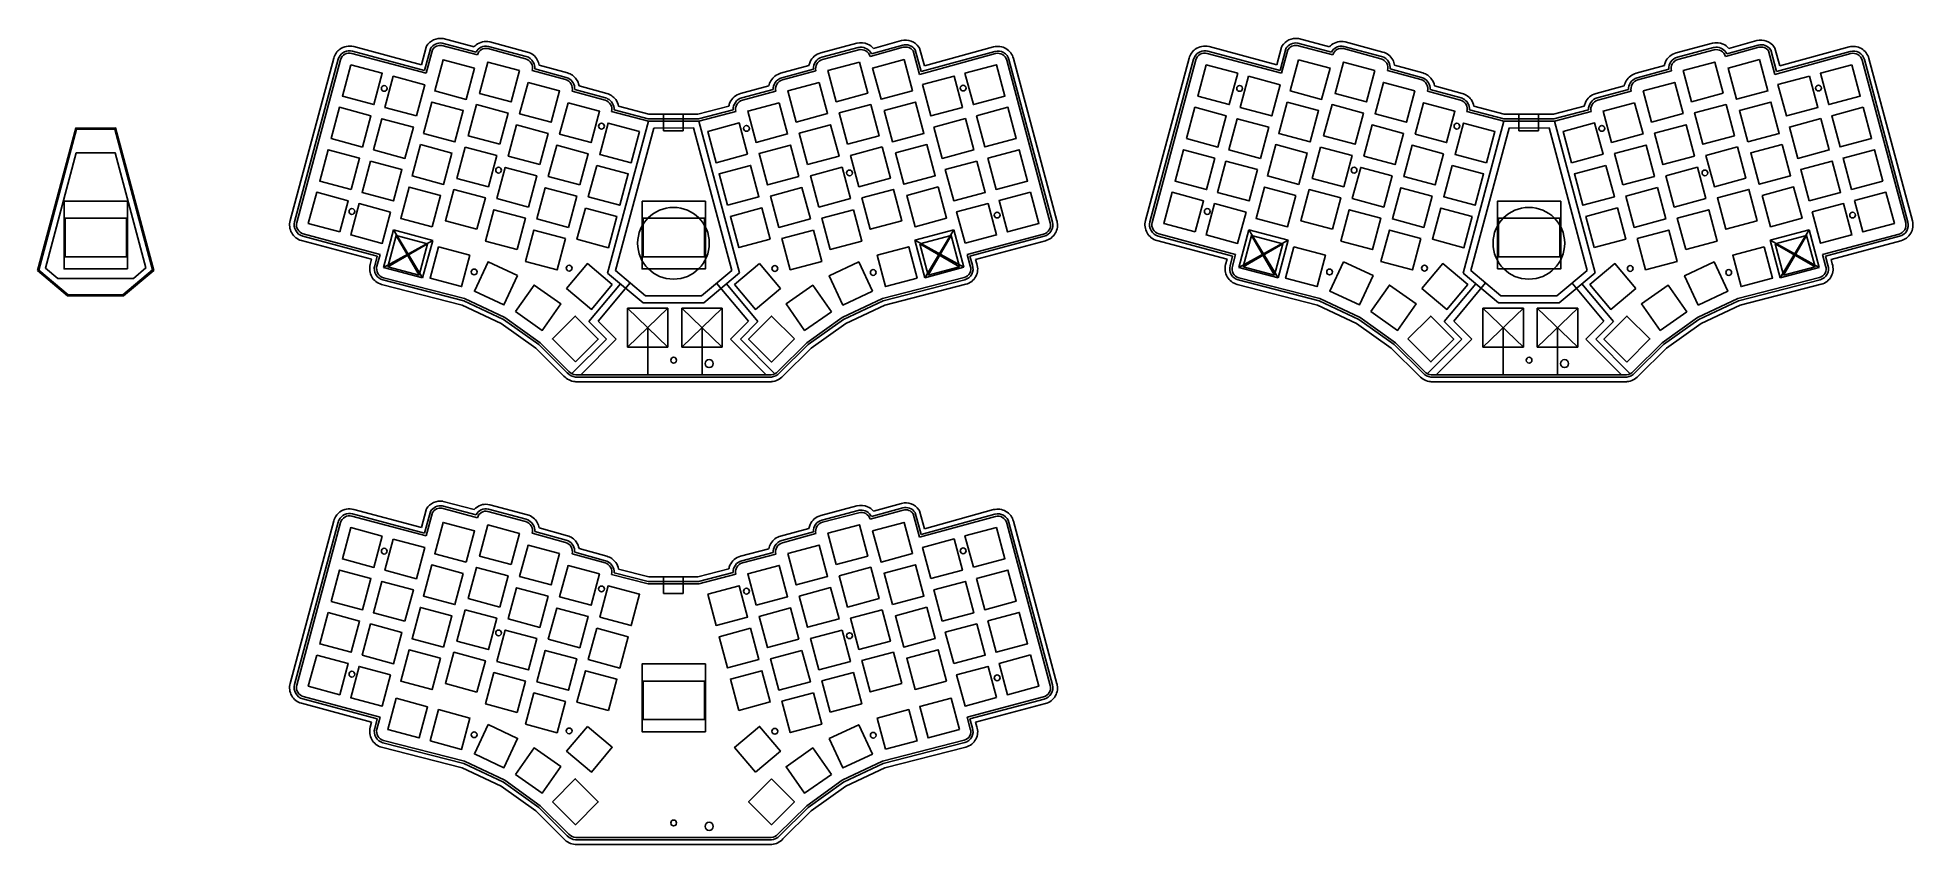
# Model space of a CAD drawing. Header units: millimetres. Extents: x -112 to 699, y -345 to 3.
import ezdxf

# ---------------------------------------------------------------- set-up
doc = ezdxf.new("R2010")
doc.units = ezdxf.units.MM
doc.layers.get('0').update_dxf_attribs({"linetype": 'CONTINUOUS'})

msp = doc.modelspace()

# ---------------------------------------------------------------- linework, layer by layer
for p, q in [((77.72, -3.01), (63.13, 0.87)), ((76.88, -0.72), (63.54, 2.83)), ((99.93, -2.96), (83.64, 1.39)), ((242.49, 0.85), (226.85, -3.3)), ((262.28, 0.04), (248.77, -3.71)), ((261.76, 1.97), (249.62, -1.39)), ((447.72, -3.01), (433.13, 0.87)), ((446.88, -0.72), (433.54, 2.83)), ((469.93, -2.96), (453.64, 1.39)), ((612.49, 0.85), (596.85, -3.3)), ((632.28, 0.04), (618.77, -3.71)), ((631.76, 1.97), (619.62, -1.39)), ((16.2, -5.57), (-2.69, -75.82)), ((18.13, -6.09), (-0.76, -76.34)), ((19.1, -6.35), (0.2, -76.6)), ((56.19, -12.13), (24.03, -3.54)), ((55.48, -10.91), (24.29, -2.58)), ((54.07, -8.46), (24.81, -0.64)), ((56.12, -0.81), (54.07, -8.46)), ((57.98, -1.6), (55.48, -10.91)), ((58.91, -1.99), (56.19, -12.13)), ((78.32, -4.21), (62.93, -0.11)), ((99.15, -5.86), (82.9, -1.51)), ((99.41, -4.89), (83.14, -0.54)), ((243, -1.08), (227.36, -5.23)), ((243.25, -2.05), (227.62, -6.2)), ((262.54, -0.92), (248.16, -4.91)), ((269.53, -12.66), (266.81, -2.52)), ((270.24, -11.43), (267.74, -2.09)), ((269.53, -12.66), (302.38, -3.65)), ((271.65, -8.97), (269.58, -1.24)), ((270.24, -11.43), (302.12, -2.68)), ((271.65, -8.97), (301.6, -0.75)), ((326.11, -76.74), (307.28, -6.52)), ((327.08, -76.49), (308.25, -6.26)), ((329.01, -75.97), (310.18, -5.75)), ((386.2, -5.57), (367.31, -75.82)), ((388.13, -6.09), (369.24, -76.34)), ((389.1, -6.35), (370.2, -76.6)), ((426.19, -12.13), (394.03, -3.54)), ((425.48, -10.91), (394.29, -2.58)), ((424.07, -8.46), (394.81, -0.64)), ((426.12, -0.81), (424.07, -8.46)), ((427.98, -1.6), (425.48, -10.91)), ((428.91, -1.99), (426.19, -12.13)), ((448.32, -4.21), (432.93, -0.11)), ((469.15, -5.86), (452.9, -1.51)), ((469.41, -4.89), (453.14, -0.54)), ((613, -1.08), (597.36, -5.23)), ((613.25, -2.05), (597.62, -6.2)), ((632.54, -0.92), (618.16, -4.91)), ((639.53, -12.66), (636.81, -2.52)), ((640.24, -11.43), (637.74, -2.09)), ((639.53, -12.66), (672.38, -3.65)), ((641.65, -8.97), (639.58, -1.24)), ((640.24, -11.43), (672.12, -2.68)), ((641.65, -8.97), (671.6, -0.75)), ((696.11, -76.74), (677.28, -6.52)), ((697.08, -76.49), (678.25, -6.26)), ((699.01, -75.97), (680.18, -5.75)), ((116.45, -14.9), (101.94, -10.93)), ((116.71, -13.94), (103.09, -10.21)), ((117.24, -12.01), (105.03, -8.66)), ((221.73, -8.82), (209.49, -12.15)), ((223.63, -10.37), (210.01, -14.08)), ((224.75, -11.1), (210.27, -15.05)), ((486.45, -14.9), (471.94, -10.93)), ((486.71, -13.94), (473.09, -10.21)), ((487.24, -12.01), (475.03, -8.66)), ((591.73, -8.82), (579.49, -12.15)), ((593.63, -10.37), (580.01, -14.08)), ((594.75, -11.1), (580.27, -15.05)), ((133.52, -23.79), (119.26, -19.84)), ((133.78, -22.82), (120.39, -19.11)), ((134.32, -20.9), (122.3, -17.56)), ((204.39, -17.64), (192.17, -20.87)), ((206.28, -19.21), (192.68, -22.8)), ((207.4, -19.95), (192.95, -23.77)), ((503.52, -23.79), (489.26, -19.84)), ((503.78, -22.82), (490.39, -19.11)), ((504.32, -20.9), (492.3, -17.56)), ((574.39, -17.64), (562.17, -20.87)), ((576.28, -19.21), (562.68, -22.8)), ((577.4, -19.95), (562.95, -23.77)), ((152.26, -32.81), (136.33, -28.72)), ((152.23, -31.81), (137.46, -27.98)), ((152.49, -29.81), (139.36, -26.41)), ((173.98, -31.81), (152.23, -31.81)), ((173.72, -29.81), (152.49, -29.81)), ((158.8, -37.02), (158.8, -29.81)), ((167.3, -37.02), (167.3, -29.81)), ((187.07, -26.35), (173.72, -29.81)), ((188.96, -27.93), (173.98, -31.81)), ((190.08, -28.67), (174.15, -32.8)), ((522.26, -32.81), (506.33, -28.72)), ((522.23, -31.81), (507.46, -27.98)), ((522.49, -29.81), (509.36, -26.41)), ((543.98, -31.81), (522.23, -31.81)), ((543.72, -29.81), (522.49, -29.81)), ((528.8, -37.02), (528.8, -29.81)), ((537.3, -37.02), (537.3, -29.81)), ((557.07, -26.35), (543.72, -29.81)), ((558.96, -27.93), (543.98, -31.81)), ((560.08, -28.67), (544.15, -32.8)), ((152.26, -32.81), (134.66, -98.51)), ((174.15, -32.8), (152.26, -32.81)), ((158.8, -37.02), (167.3, -37.02)), ((191.73, -98.4), (174.15, -32.8)), ((522.26, -32.81), (504.66, -98.51)), ((544.15, -32.8), (522.26, -32.81)), ((528.8, -37.02), (537.3, -37.02)), ((561.73, -98.4), (544.15, -32.8)), ((42.07, -79.85), (37.72, -96.08)), ((58.97, -84.38), (42.07, -79.85)), ((42.07, -79.85), (54.62, -100.61)), ((284.39, -79.77), (267.49, -84.3)), ((284.39, -79.77), (271.83, -100.53)), ((288.74, -96), (284.39, -79.77)), ((412.03, -79.88), (407.74, -96.12)), ((428.95, -84.35), (412.03, -79.88)), ((412.03, -79.88), (424.66, -100.59)), ((654.42, -79.79), (637.5, -84.27)), ((654.42, -79.79), (641.8, -100.51)), ((658.72, -96.03), (654.42, -79.79)), ((2.23, -84.43), (32.56, -92.56)), ((2.76, -82.5), (35, -91.14)), ((3.02, -81.54), (36.23, -90.44)), ((58.97, -84.38), (37.72, -96.08)), ((39.52, -95.78), (43.14, -82.26)), ((39.52, -95.78), (56.76, -85.91)), ((43.14, -82.26), (56.76, -85.91)), ((43.14, -82.26), (53.14, -99.43)), ((56.76, -85.91), (53.14, -99.43)), ((54.62, -100.61), (58.97, -84.38)), ((267.49, -84.3), (271.83, -100.53)), ((267.49, -84.3), (288.74, -96)), ((269.64, -85.87), (283.26, -82.22)), ((273.27, -99.39), (269.64, -85.87)), ((269.64, -85.87), (286.89, -95.74)), ((283.26, -82.22), (273.27, -99.39)), ((283.26, -82.22), (286.89, -95.74)), ((290.16, -90.44), (323.25, -81.65)), ((291.38, -91.15), (323.5, -82.61)), ((293.83, -92.57), (324.02, -84.54)), ((372.23, -84.43), (402.56, -92.56)), ((372.76, -82.5), (405, -91.14)), ((373.02, -81.54), (406.23, -90.44)), ((428.95, -84.35), (407.74, -96.12)), ((409.52, -95.78), (413.14, -82.26)), ((409.52, -95.78), (426.76, -85.91)), ((413.14, -82.26), (426.76, -85.91)), ((413.14, -82.26), (423.14, -99.43)), ((426.76, -85.91), (423.14, -99.43)), ((424.66, -100.59), (428.95, -84.35)), ((637.5, -84.27), (641.8, -100.51)), ((637.5, -84.27), (658.72, -96.03)), ((639.64, -85.87), (653.26, -82.22)), ((643.27, -99.39), (639.64, -85.87)), ((639.64, -85.87), (656.89, -95.74)), ((653.26, -82.22), (643.27, -99.39)), ((653.26, -82.22), (656.89, -95.74)), ((660.16, -90.44), (693.25, -81.65)), ((661.38, -91.15), (693.5, -82.61)), ((663.83, -92.57), (694.02, -84.54)), ((32.56, -92.56), (31.96, -94.79)), ((35, -91.14), (33.89, -95.31)), ((36.23, -90.44), (34.86, -95.57)), ((37.72, -96.08), (54.62, -100.61)), ((53.14, -99.43), (39.52, -95.78)), ((48.14, -90.85), (48.35, -90.85)), ((48.35, -90.85), (48.35, -90.23)), ((271.83, -100.53), (288.74, -96)), ((286.89, -95.74), (273.27, -99.39)), ((278.11, -90.81), (278.11, -90.15)), ((278.26, -90.81), (278.11, -90.81)), ((291.5, -95.44), (290.16, -90.44)), ((292.46, -95.15), (291.38, -91.15)), ((294.37, -94.57), (293.83, -92.57)), ((402.56, -92.56), (401.96, -94.79)), ((405, -91.14), (403.89, -95.31)), ((406.23, -90.44), (404.86, -95.57)), ((407.74, -96.12), (424.66, -100.59)), ((423.14, -99.43), (409.52, -95.78)), ((418.14, -90.85), (418.35, -90.85)), ((418.35, -90.85), (418.35, -90.23)), ((641.8, -100.51), (658.72, -96.03)), ((656.89, -95.74), (643.27, -99.39)), ((648.11, -90.81), (648.11, -90.15)), ((648.26, -90.81), (648.11, -90.81)), ((661.5, -95.44), (660.16, -90.44)), ((662.46, -95.15), (661.38, -91.15)), ((664.37, -94.57), (663.83, -92.57)), ((36.9, -103.41), (71.71, -112.33)), ((37.41, -101.47), (72.39, -110.44)), ((37.67, -100.51), (72.73, -109.5)), ((140.19, -103.15), (126.54, -119.43)), ((130.6, -119.25), (144.42, -102.78)), ((134.66, -98.51), (149.98, -111.36)), ((176.28, -111.36), (191.73, -98.4)), ((195.62, -119.27), (181.81, -102.81)), ((186.03, -103.18), (199.68, -119.44)), ((253.48, -109.5), (288.85, -100.42)), ((253.82, -110.44), (289.1, -101.39)), ((254.5, -112.33), (289.6, -103.33)), ((406.9, -103.41), (441.71, -112.33)), ((407.41, -101.47), (442.39, -110.44)), ((407.67, -100.51), (442.73, -109.5)), ((510.19, -103.15), (496.54, -119.43)), ((500.6, -119.25), (514.42, -102.78)), ((504.66, -98.51), (519.98, -111.36)), ((546.28, -111.36), (561.73, -98.4)), ((565.62, -119.27), (551.81, -102.81)), ((556.03, -103.18), (569.68, -119.44)), ((623.48, -109.5), (658.85, -100.42)), ((623.82, -110.44), (659.1, -101.39)), ((624.5, -112.33), (659.6, -103.33)), ((71.71, -112.33), (88.6, -120.24)), ((72.39, -110.44), (89.61, -118.51)), ((72.73, -109.5), (90.12, -117.65)), ((149.98, -111.36), (176.28, -111.36)), ((236.09, -117.65), (253.48, -109.5)), ((236.6, -118.51), (253.82, -110.44)), ((237.62, -120.24), (254.5, -112.33)), ((441.71, -112.33), (458.6, -120.24)), ((442.39, -110.44), (459.61, -118.51)), ((442.73, -109.5), (460.12, -117.65)), ((519.98, -111.36), (546.28, -111.36)), ((606.09, -117.65), (623.48, -109.5)), ((606.6, -118.51), (623.82, -110.44)), ((607.62, -120.24), (624.5, -112.33)), ((88.6, -120.24), (103.53, -130.98)), ((89.61, -118.51), (104.83, -129.44)), ((90.12, -117.65), (105.47, -128.68)), ((126.54, -119.43), (134.15, -127.04)), ((130.6, -119.25), (138.39, -127.04)), ((160.75, -113.7), (143.25, -113.7)), ((143.25, -113.7), (143.25, -130.5)), ((160.75, -113.7), (143.25, -130.5)), ((143.25, -113.7), (160.75, -130.5)), ((160.75, -130.5), (160.75, -113.7)), ((184.25, -113.7), (166.75, -113.7)), ((166.75, -113.7), (166.75, -130.5)), ((184.25, -113.7), (166.75, -130.5)), ((166.75, -113.7), (184.25, -130.5)), ((184.25, -130.5), (184.25, -113.7)), ((195.62, -119.27), (187.83, -127.06)), ((199.68, -119.44), (192.07, -127.06)), ((220.74, -128.68), (236.09, -117.65)), ((221.39, -129.44), (236.6, -118.51)), ((222.68, -130.98), (237.62, -120.24)), ((458.6, -120.24), (473.53, -130.98)), ((459.61, -118.51), (474.83, -129.44)), ((460.12, -117.65), (475.47, -128.68)), ((496.54, -119.43), (504.15, -127.04)), ((500.6, -119.25), (508.39, -127.04)), ((513.25, -113.7), (513.25, -130.5)), ((513.25, -113.7), (530.75, -130.5)), ((530.75, -113.7), (513.25, -130.5)), ((530.75, -113.7), (513.25, -113.7)), ((530.75, -130.5), (530.75, -113.7)), ((554.25, -113.7), (536.75, -113.7)), ((536.75, -113.7), (536.75, -130.5)), ((554.25, -113.7), (536.75, -130.5)), ((536.75, -113.7), (554.25, -130.5)), ((554.25, -130.5), (554.25, -113.7)), ((565.62, -119.27), (557.83, -127.06)), ((569.68, -119.44), (562.07, -127.06)), ((590.74, -128.68), (606.09, -117.65)), ((591.39, -129.44), (606.6, -118.51)), ((592.68, -130.98), (607.62, -120.24)), ((104.83, -129.44), (117.19, -141.68)), ((105.47, -128.68), (117.91, -140.98)), ((134.15, -127.04), (119.21, -141.97)), ((138.39, -127.04), (122.99, -142.44)), ((152, -142.44), (152, -122.1)), ((175.5, -142.44), (175.5, -122.1)), ((187.83, -127.06), (203.21, -142.44)), ((192.07, -127.06), (206.99, -141.98)), ((208.3, -140.98), (220.74, -128.68)), ((209.02, -141.68), (221.39, -129.44)), ((474.83, -129.44), (487.19, -141.68)), ((475.47, -128.68), (487.91, -140.98)), ((504.15, -127.04), (489.21, -141.97)), ((508.39, -127.04), (492.99, -142.44)), ((522, -142.44), (522, -122.1)), ((545.5, -142.44), (545.5, -122.1)), ((557.83, -127.06), (573.21, -142.44)), ((562.07, -127.06), (576.99, -141.98)), ((578.3, -140.98), (590.74, -128.68)), ((579.02, -141.68), (591.39, -129.44)), ((103.53, -130.98), (115.75, -143.07)), ((143.25, -130.5), (160.75, -130.5)), ((166.75, -130.5), (184.25, -130.5)), ((210.46, -143.07), (222.68, -130.98)), ((473.53, -130.98), (485.75, -143.07)), ((513.25, -130.5), (530.75, -130.5)), ((536.75, -130.5), (554.25, -130.5)), ((580.46, -143.07), (592.68, -130.98)), ((120.71, -145.44), (205.5, -145.44)), ((120.8, -143.44), (205.41, -143.44)), ((120.84, -142.44), (205.37, -142.44)), ((120.84, -142.44), (152, -142.44)), ((205.37, -142.44), (175.5, -142.44)), ((490.71, -145.44), (575.5, -145.44)), ((490.8, -143.44), (575.41, -143.44)), ((490.84, -142.44), (522, -142.44)), ((490.84, -142.44), (575.37, -142.44)), ((575.37, -142.44), (545.5, -142.44)), ((55.48, -210.91), (24.29, -202.58)), ((54.07, -208.46), (24.81, -200.64)), ((56.12, -200.81), (54.07, -208.46)), ((57.98, -201.6), (55.48, -210.91)), ((58.91, -201.99), (56.19, -212.13)), ((78.32, -204.21), (62.93, -200.11)), ((77.72, -203.01), (63.13, -199.13)), ((76.88, -200.72), (63.54, -197.17)), ((99.15, -205.86), (82.9, -201.51)), ((99.41, -204.89), (83.14, -200.54)), ((99.93, -202.96), (83.64, -198.61)), ((242.49, -199.15), (226.85, -203.3)), ((243, -201.08), (227.36, -205.23)), ((243.25, -202.05), (227.62, -206.2)), ((262.54, -200.92), (248.16, -204.91)), ((262.28, -199.96), (248.77, -203.71)), ((261.76, -198.03), (249.62, -201.39)), ((269.53, -212.66), (266.81, -202.52)), ((270.24, -211.43), (267.74, -202.09)), ((271.65, -208.97), (269.58, -201.24)), ((270.24, -211.43), (302.12, -202.68)), ((271.65, -208.97), (301.6, -200.75)), ((16.2, -205.57), (-2.69, -275.82)), ((18.13, -206.09), (-0.76, -276.34)), ((19.1, -206.35), (0.2, -276.6)), ((56.19, -212.13), (24.03, -203.54)), ((116.45, -214.9), (101.94, -210.93)), ((116.71, -213.94), (103.09, -210.21)), ((117.24, -212.01), (105.03, -208.66)), ((221.73, -208.82), (209.49, -212.15)), ((223.63, -210.37), (210.01, -214.08)), ((269.53, -212.66), (302.38, -203.65)), ((326.11, -276.74), (307.28, -206.52)), ((327.08, -276.49), (308.25, -206.26)), ((329.01, -275.97), (310.18, -205.75)), ((134.32, -220.9), (122.3, -217.56)), ((204.39, -217.64), (192.17, -220.87)), ((224.75, -211.1), (210.27, -215.05)), ((133.52, -223.79), (119.26, -219.84)), ((133.78, -222.82), (120.39, -219.11)), ((152.49, -229.81), (139.36, -226.41)), ((187.07, -226.35), (173.72, -229.81)), ((206.28, -219.21), (192.68, -222.8)), ((207.4, -219.95), (192.95, -223.77)), ((152.11, -232.81), (136.33, -228.72)), ((152.23, -231.81), (137.46, -227.98)), ((174.11, -232.81), (152.11, -232.81)), ((173.98, -231.81), (152.23, -231.81)), ((173.72, -229.81), (152.49, -229.81)), ((158.8, -237.02), (158.8, -229.81)), ((167.3, -237.02), (167.3, -229.81)), ((188.96, -227.93), (173.98, -231.81)), ((190.08, -228.67), (174.11, -232.81)), ((158.8, -237.02), (167.3, -237.02)), ((2.76, -282.5), (35, -291.14)), ((3.02, -281.54), (36.23, -290.44)), ((290.16, -290.44), (323.25, -281.65)), ((291.38, -291.15), (323.5, -282.61)), ((2.23, -284.43), (32.56, -292.56)), ((35, -291.14), (33.89, -295.31)), ((36.23, -290.44), (34.86, -295.57)), ((291.5, -295.44), (290.16, -290.44)), ((292.46, -295.15), (291.38, -291.15)), ((293.83, -292.57), (324.02, -284.54)), ((32.56, -292.56), (31.96, -294.79)), ((294.37, -294.57), (293.83, -292.57)), ((36.9, -303.41), (71.71, -312.33)), ((37.41, -301.47), (72.39, -310.44)), ((37.67, -300.51), (72.73, -309.5)), ((253.48, -309.5), (288.85, -300.42)), ((253.82, -310.44), (289.1, -301.39)), ((254.5, -312.33), (289.6, -303.33)), ((71.71, -312.33), (88.6, -320.24)), ((72.39, -310.44), (89.61, -318.51)), ((72.73, -309.5), (90.12, -317.65)), ((236.09, -317.65), (253.48, -309.5)), ((236.6, -318.51), (253.82, -310.44)), ((237.62, -320.24), (254.5, -312.33)), ((88.6, -320.24), (103.53, -330.98)), ((89.61, -318.51), (104.83, -329.44)), ((90.12, -317.65), (105.47, -328.68)), ((220.74, -328.68), (236.09, -317.65)), ((221.39, -329.44), (236.6, -318.51)), ((222.68, -330.98), (237.62, -320.24)), ((103.53, -330.98), (115.75, -343.07)), ((104.83, -329.44), (117.19, -341.68)), ((105.47, -328.68), (117.91, -340.98)), ((208.3, -340.98), (220.74, -328.68)), ((209.02, -341.68), (221.39, -329.44)), ((210.46, -343.07), (222.68, -330.98)), ((120.71, -345.44), (205.5, -345.44)), ((120.8, -343.44), (205.41, -343.44)), ((120.84, -342.44), (205.37, -342.44))]:
    msp.add_line(p, q)
for points in [[(77.12, -9.93), (63.5, -6.28), (59.88, -19.8), (73.5, -23.45)], [(96.51, -10.98), (82.89, -7.33), (79.27, -20.86), (92.89, -24.51)], [(243.52, -7.3), (229.9, -10.94), (233.52, -24.47), (247.14, -20.82)], [(266.53, -19.76), (262.9, -6.24), (249.28, -9.89), (252.91, -23.41)], [(433.5, -6.28), (429.88, -19.8), (443.5, -23.45), (447.12, -9.93)], [(466.51, -10.98), (452.89, -7.33), (449.27, -20.86), (462.89, -24.51)], [(617.14, -20.82), (613.52, -7.3), (599.9, -10.94), (603.52, -24.47)], [(632.9, -6.24), (619.28, -9.89), (622.91, -23.41), (636.53, -19.76)], [(23.56, -8.52), (19.94, -22.04), (33.56, -25.69), (37.18, -12.17)], [(51.91, -30.61), (55.53, -17.09), (41.91, -13.44), (38.29, -26.96)], [(100.21, -16.12), (96.58, -29.64), (110.2, -33.29), (113.83, -19.76)], [(226.2, -16.08), (212.58, -19.73), (216.2, -33.25), (229.82, -29.6)], [(270.87, -17.05), (274.5, -30.57), (288.12, -26.92), (284.49, -13.4)], [(289.22, -12.13), (292.85, -25.65), (306.47, -22), (302.84, -8.48)], [(407.18, -12.17), (393.56, -8.52), (389.94, -22.04), (403.56, -25.69)], [(411.91, -13.44), (408.29, -26.96), (421.91, -30.61), (425.53, -17.09)], [(483.83, -19.76), (470.21, -16.12), (466.58, -29.64), (480.2, -33.29)], [(582.58, -19.73), (586.2, -33.25), (599.82, -29.6), (596.2, -16.08)], [(654.49, -13.4), (640.87, -17.05), (644.5, -30.57), (658.12, -26.92)], [(672.84, -8.48), (659.22, -12.13), (662.85, -25.65), (676.47, -22)], [(28.64, -44.04), (32.26, -30.52), (18.64, -26.87), (15.02, -40.39)], [(33.37, -45.31), (46.99, -48.96), (50.62, -35.44), (37, -31.79)], [(54.96, -38.16), (68.58, -41.8), (72.2, -28.28), (58.58, -24.63)], [(87.97, -42.86), (91.59, -29.34), (77.97, -25.69), (74.35, -39.21)], [(117.52, -24.9), (113.9, -38.42), (127.52, -42.07), (131.14, -28.55)], [(208.88, -24.86), (195.26, -28.51), (198.89, -42.03), (212.5, -38.38)], [(238.44, -42.82), (252.06, -39.17), (248.43, -25.65), (234.81, -29.3)], [(254.2, -28.24), (257.83, -41.77), (271.45, -38.12), (267.82, -24.59)], [(275.79, -35.4), (279.41, -48.92), (293.03, -45.27), (289.41, -31.75)], [(294.14, -30.48), (297.77, -44.01), (311.39, -40.36), (307.76, -26.83)], [(385.02, -40.39), (398.64, -44.04), (402.26, -30.52), (388.64, -26.87)], [(416.99, -48.96), (420.62, -35.44), (407, -31.79), (403.37, -45.31)], [(428.58, -24.63), (424.96, -38.16), (438.58, -41.8), (442.2, -28.28)], [(444.35, -39.21), (457.97, -42.86), (461.59, -29.34), (447.97, -25.69)], [(483.9, -38.42), (497.52, -42.07), (501.14, -28.55), (487.52, -24.9)], [(578.88, -24.86), (565.26, -28.51), (568.89, -42.03), (582.5, -38.38)], [(622.06, -39.17), (618.43, -25.65), (604.81, -29.3), (608.44, -42.82)], [(627.83, -41.77), (641.45, -38.12), (637.82, -24.59), (624.2, -28.24)], [(659.41, -31.75), (645.79, -35.4), (649.41, -48.92), (663.03, -45.27)], [(677.76, -26.83), (664.14, -30.48), (667.77, -44.01), (681.39, -40.36)], [(-111.95, -97.44), (-95.44, -35.81), (-78.15, -35.8), (-61.66, -97.33), (-74.81, -108.36), (-98.93, -108.36)], [(-74.99, -107.86), (-98.75, -107.86), (-111.39, -97.26), (-95.05, -36.31), (-78.53, -36.3), (-62.23, -97.15)], [(105.29, -51.64), (108.91, -38.12), (95.29, -34.47), (91.67, -47.99)], [(148.46, -37.33), (134.84, -33.68), (131.22, -47.2), (144.84, -50.85)], [(154.56, -35.81), (171.85, -35.8), (188.34, -97.33), (175.19, -108.36), (151.07, -108.36), (138.05, -97.44)], [(195.19, -47.16), (191.56, -33.64), (177.94, -37.29), (181.57, -50.81)], [(221.12, -51.6), (234.74, -47.95), (231.12, -34.43), (217.5, -38.08)], [(461.67, -47.99), (475.29, -51.64), (478.91, -38.12), (465.29, -34.47)], [(514.84, -50.85), (518.46, -37.33), (504.84, -33.68), (501.22, -47.2)], [(558.34, -97.33), (545.19, -108.36), (521.07, -108.36), (508.05, -97.44), (524.56, -35.81), (541.85, -35.8)], [(551.57, -50.81), (565.19, -47.16), (561.56, -33.64), (547.94, -37.29)], [(604.74, -47.95), (601.12, -34.43), (587.5, -38.08), (591.12, -51.6)], [(-95.19, -46.47), (-78.4, -46.47), (-65.05, -96.26), (-70.48, -100.81), (-103.2, -100.87), (-108.56, -96.37)], [(23.72, -62.4), (27.35, -48.87), (13.73, -45.22), (10.1, -58.75)], [(53.67, -42.99), (50.04, -56.51), (63.66, -60.16), (67.29, -46.63)], [(73.05, -44.04), (69.43, -57.56), (83.05, -61.21), (86.67, -47.69)], [(122.6, -60.42), (126.23, -46.9), (112.61, -43.25), (108.98, -56.77)], [(217.42, -56.73), (213.8, -43.21), (200.18, -46.86), (203.8, -60.38)], [(253.35, -44), (239.73, -47.65), (243.36, -61.17), (256.97, -57.52)], [(259.12, -46.6), (262.74, -60.12), (276.36, -56.47), (272.74, -42.95)], [(299.06, -48.83), (302.68, -62.36), (316.3, -58.71), (312.68, -45.19)], [(397.35, -48.87), (383.73, -45.22), (380.1, -58.75), (393.72, -62.4)], [(433.66, -60.16), (437.29, -46.63), (423.67, -42.99), (420.04, -56.51)], [(443.05, -44.04), (439.43, -57.56), (453.05, -61.21), (456.67, -47.69)], [(496.23, -46.9), (482.61, -43.25), (478.98, -56.77), (492.6, -60.42)], [(573.8, -60.38), (587.42, -56.73), (583.8, -43.21), (570.18, -46.86)], [(623.35, -44), (609.73, -47.65), (613.36, -61.17), (626.97, -57.52)], [(642.74, -42.95), (629.12, -46.6), (632.74, -60.12), (646.36, -56.47)], [(686.3, -58.71), (682.68, -45.19), (669.06, -48.83), (672.68, -62.36)], [(32.08, -50.14), (28.45, -63.66), (42.07, -67.31), (45.7, -53.79)], [(100.37, -69.99), (103.99, -56.47), (90.37, -52.82), (86.75, -66.34)], [(129.92, -52.03), (126.3, -65.55), (139.92, -69.2), (143.54, -55.68)], [(186.49, -69.16), (200.11, -65.51), (196.48, -51.99), (182.86, -55.64)], [(226.04, -69.95), (239.66, -66.3), (236.03, -52.78), (222.41, -56.43)], [(294.33, -50.1), (280.71, -53.75), (284.33, -67.28), (297.95, -63.63)], [(415.7, -53.79), (402.08, -50.14), (398.45, -63.66), (412.07, -67.31)], [(473.99, -56.47), (460.37, -52.82), (456.75, -66.34), (470.37, -69.99)], [(499.92, -52.03), (496.3, -65.55), (509.92, -69.2), (513.54, -55.68)], [(566.48, -51.99), (552.86, -55.64), (556.49, -69.16), (570.11, -65.51)], [(592.41, -56.43), (596.04, -69.95), (609.66, -66.3), (606.03, -52.78)], [(654.33, -67.28), (667.95, -63.63), (664.33, -50.1), (650.71, -53.75)], [(18.8, -80.75), (22.43, -67.23), (8.81, -63.58), (5.18, -77.1)], [(58.74, -78.51), (62.37, -64.99), (48.75, -61.34), (45.13, -74.86)], [(78.13, -79.56), (81.76, -66.04), (68.14, -62.39), (64.51, -75.91)], [(117.68, -78.77), (121.31, -65.25), (107.69, -61.6), (104.07, -75.12)], [(222.34, -75.09), (218.72, -61.56), (205.1, -65.21), (208.72, -78.74)], [(244.65, -66), (248.27, -79.53), (261.89, -75.88), (258.27, -62.35)], [(277.66, -61.3), (264.04, -64.95), (267.66, -78.47), (281.28, -74.82)], [(317.6, -63.54), (303.98, -67.19), (307.6, -80.71), (321.22, -77.06)], [(388.8, -80.75), (392.43, -67.23), (378.81, -63.58), (375.18, -77.1)], [(432.37, -64.99), (418.75, -61.34), (415.13, -74.86), (428.74, -78.51)], [(448.13, -79.56), (451.76, -66.04), (438.14, -62.39), (434.51, -75.91)], [(491.31, -65.25), (477.69, -61.6), (474.07, -75.12), (487.68, -78.77)], [(588.72, -61.56), (575.1, -65.21), (578.72, -78.74), (592.34, -75.09)], [(631.89, -75.88), (628.27, -62.35), (614.65, -66), (618.27, -79.53)], [(634.04, -64.95), (637.66, -78.47), (651.28, -74.82), (647.66, -61.3)], [(673.98, -67.19), (677.6, -80.71), (691.22, -77.06), (687.6, -63.54)], [(-73.07, -96.73), (-100.47, -96.73), (-100.47, -67.45), (-73.07, -67.45)], [(40.78, -72.14), (27.16, -68.49), (23.54, -82.02), (37.16, -85.67)], [(95.45, -88.35), (99.07, -74.82), (85.45, -71.17), (81.83, -84.7)], [(125.01, -70.38), (121.38, -83.91), (135, -87.56), (138.63, -74.03)], [(149.53, -67.45), (176.93, -67.45), (176.93, -96.73), (149.53, -96.73)], [(205.02, -83.87), (201.4, -70.34), (187.78, -73.99), (191.4, -87.52)], [(240.95, -71.13), (227.33, -74.78), (230.96, -88.31), (244.57, -84.66)], [(289.25, -85.63), (302.87, -81.98), (299.24, -68.46), (285.62, -72.1)], [(410.78, -72.14), (397.16, -68.49), (393.54, -82.02), (407.16, -85.67)], [(451.83, -84.7), (465.45, -88.35), (469.07, -74.82), (455.45, -71.17)], [(508.63, -74.03), (495.01, -70.38), (491.38, -83.91), (505, -87.56)], [(519.53, -96.73), (519.53, -67.45), (546.93, -67.45), (546.93, -96.73)], [(561.4, -87.52), (575.02, -83.87), (571.4, -70.34), (557.78, -73.99)], [(600.96, -88.31), (614.57, -84.66), (610.95, -71.13), (597.33, -74.78)], [(655.62, -72.1), (659.25, -85.63), (672.87, -81.98), (669.24, -68.46)], [(-99.97, -74.83), (-73.47, -74.83), (-73.47, -91.43), (-99.97, -91.43)], [(116.39, -83.6), (102.77, -79.95), (99.15, -93.48), (112.77, -97.13)], [(176.53, -91.43), (150.03, -91.43), (150.03, -74.83), (176.53, -74.83)], [(223.63, -79.92), (210.01, -83.56), (213.64, -97.09), (227.26, -93.44)], [(486.39, -83.6), (472.77, -79.95), (469.15, -93.48), (482.77, -97.13)], [(546.53, -74.83), (546.53, -91.43), (520.03, -91.43), (520.03, -74.83)], [(580.01, -83.56), (583.64, -97.09), (597.26, -93.44), (593.63, -79.92)], [(75.11, -90.83), (61.5, -87.18), (57.87, -100.7), (71.49, -104.35)], [(268.53, -100.66), (264.91, -87.14), (251.29, -90.79), (254.91, -104.31)], [(431.5, -87.18), (427.87, -100.7), (441.49, -104.35), (445.11, -90.83)], [(634.91, -87.14), (621.29, -90.79), (624.91, -104.31), (638.53, -100.66)], [(95.73, -99.6), (82.95, -93.64), (77.03, -106.33), (89.81, -112.29)], [(136.67, -103.46), (125.87, -94.4), (116.87, -105.12), (127.67, -114.19)], [(200.36, -94.42), (189.56, -103.49), (198.55, -114.21), (209.36, -105.15)], [(249.18, -106.39), (243.26, -93.7), (230.48, -99.66), (236.4, -112.35)], [(452.95, -93.64), (447.03, -106.33), (459.81, -112.29), (465.73, -99.6)], [(486.87, -105.12), (497.67, -114.19), (506.67, -103.46), (495.87, -94.4)], [(579.36, -105.15), (570.36, -94.42), (559.56, -103.49), (568.55, -114.21)], [(606.4, -112.35), (619.18, -106.39), (613.26, -93.7), (600.48, -99.66)], [(94.79, -115.16), (106.34, -123.25), (114.37, -111.78), (102.82, -103.69)], [(231.42, -115.21), (223.39, -103.74), (211.84, -111.83), (219.87, -123.3)], [(464.79, -115.16), (476.34, -123.25), (484.37, -111.78), (472.82, -103.69)], [(589.87, -123.3), (601.42, -115.21), (593.39, -103.74), (581.84, -111.83)], [(120.72, -136.93), (130.62, -127.03), (120.65, -117.06), (110.75, -126.96)], [(215.47, -126.98), (205.57, -117.08), (195.6, -127.05), (205.5, -136.95)], [(480.75, -126.96), (490.72, -136.93), (500.62, -127.03), (490.65, -117.06)], [(575.5, -136.95), (585.47, -126.98), (575.57, -117.08), (565.6, -127.05)], [(37.18, -212.17), (23.56, -208.52), (19.94, -222.04), (33.56, -225.69)], [(73.5, -223.45), (77.12, -209.93), (63.5, -206.28), (59.88, -219.8)], [(92.89, -224.51), (96.51, -210.98), (82.89, -207.33), (79.27, -220.86)], [(233.52, -224.47), (247.14, -220.82), (243.52, -207.3), (229.9, -210.94)], [(249.28, -209.89), (252.91, -223.41), (266.53, -219.76), (262.9, -206.24)], [(292.85, -225.65), (306.47, -222), (302.84, -208.48), (289.22, -212.13)], [(41.91, -213.44), (38.29, -226.96), (51.91, -230.61), (55.53, -217.09)], [(113.83, -219.76), (100.21, -216.12), (96.58, -229.64), (110.2, -233.29)], [(212.58, -219.73), (216.2, -233.25), (229.82, -229.6), (226.2, -216.08)], [(274.5, -230.57), (288.12, -226.92), (284.49, -213.4), (270.87, -217.05)], [(15.02, -240.39), (28.64, -244.04), (32.26, -230.52), (18.64, -226.87)], [(72.2, -228.28), (58.58, -224.63), (54.96, -238.16), (68.58, -241.8)], [(87.97, -242.86), (91.59, -229.34), (77.97, -225.69), (74.35, -239.21)], [(131.14, -228.55), (117.52, -224.9), (113.9, -238.42), (127.52, -242.07)], [(198.89, -242.03), (212.5, -238.38), (208.88, -224.86), (195.26, -228.51)], [(234.81, -229.3), (238.44, -242.82), (252.06, -239.17), (248.43, -225.65)], [(257.83, -241.77), (271.45, -238.12), (267.82, -224.59), (254.2, -228.24)], [(294.14, -230.48), (297.77, -244.01), (311.39, -240.36), (307.76, -226.83)], [(46.99, -248.96), (50.62, -235.44), (37, -231.79), (33.37, -245.31)], [(108.91, -238.12), (95.29, -234.47), (91.67, -247.99), (105.29, -251.64)], [(131.22, -247.2), (144.84, -250.85), (148.46, -237.33), (134.84, -233.68)], [(177.94, -237.29), (181.57, -250.81), (195.19, -247.16), (191.56, -233.64)], [(217.5, -238.08), (221.12, -251.6), (234.74, -247.95), (231.12, -234.43)], [(279.41, -248.92), (293.03, -245.27), (289.41, -231.75), (275.79, -235.4)], [(63.66, -260.16), (67.29, -246.63), (53.67, -242.99), (50.04, -256.51)], [(108.98, -256.77), (122.6, -260.42), (126.23, -246.9), (112.61, -243.25)], [(217.42, -256.73), (213.8, -243.21), (200.18, -246.86), (203.8, -260.38)], [(272.74, -242.95), (259.12, -246.6), (262.74, -260.12), (276.36, -256.47)], [(13.73, -245.22), (10.1, -258.75), (23.72, -262.4), (27.35, -248.87)], [(28.45, -263.66), (42.07, -267.31), (45.7, -253.79), (32.08, -250.14)], [(73.05, -244.04), (69.43, -257.56), (83.05, -261.21), (86.67, -247.69)], [(253.35, -244), (239.73, -247.65), (243.36, -261.17), (256.97, -257.52)], [(284.33, -267.28), (297.95, -263.63), (294.33, -250.1), (280.71, -253.75)], [(299.06, -248.83), (302.68, -262.36), (316.3, -258.71), (312.68, -245.19)], [(86.75, -266.34), (100.37, -269.99), (103.99, -256.47), (90.37, -252.82)], [(129.92, -252.03), (126.3, -265.55), (139.92, -269.2), (143.54, -255.68)], [(196.48, -251.99), (182.86, -255.64), (186.49, -269.16), (200.11, -265.51)], [(236.03, -252.78), (222.41, -256.43), (226.04, -269.95), (239.66, -266.3)], [(8.81, -263.58), (5.18, -277.1), (18.8, -280.75), (22.43, -267.23)], [(62.37, -264.99), (48.75, -261.34), (45.13, -274.86), (58.74, -278.51)], [(78.13, -279.56), (81.76, -266.04), (68.14, -262.39), (64.51, -275.91)], [(104.07, -275.12), (117.68, -278.77), (121.31, -265.25), (107.69, -261.6)], [(176.93, -296.73), (149.53, -296.73), (149.53, -267.45), (176.93, -267.45)], [(218.72, -261.56), (205.1, -265.21), (208.72, -278.74), (222.34, -275.09)], [(261.89, -275.88), (258.27, -262.35), (244.65, -266), (248.27, -279.53)], [(281.28, -274.82), (277.66, -261.3), (264.04, -264.95), (267.66, -278.47)], [(317.6, -263.54), (303.98, -267.19), (307.6, -280.71), (321.22, -277.06)], [(40.78, -272.14), (27.16, -268.49), (23.54, -282.02), (37.16, -285.67)], [(95.45, -288.35), (99.07, -274.82), (85.45, -271.17), (81.83, -284.7)], [(135, -287.56), (138.63, -274.03), (125.01, -270.38), (121.38, -283.91)], [(176.53, -291.43), (150.03, -291.43), (150.03, -274.83), (176.53, -274.83)], [(191.4, -287.52), (205.02, -283.87), (201.4, -270.34), (187.78, -273.99)], [(230.96, -288.31), (244.57, -284.66), (240.95, -271.13), (227.33, -274.78)], [(302.87, -281.98), (299.24, -268.46), (285.62, -272.1), (289.25, -285.63)], [(43.14, -282.26), (39.52, -295.78), (53.14, -299.43), (56.76, -285.91)], [(99.15, -293.48), (112.77, -297.13), (116.39, -283.6), (102.77, -279.95)], [(223.63, -279.92), (210.01, -283.56), (213.64, -297.09), (227.26, -293.44)], [(286.89, -295.74), (283.26, -282.22), (269.64, -285.87), (273.27, -299.39)], [(57.87, -300.7), (71.49, -304.35), (75.11, -290.83), (61.5, -287.18)], [(254.91, -304.31), (268.53, -300.66), (264.91, -287.14), (251.29, -290.79)], [(82.95, -293.64), (77.03, -306.33), (89.81, -312.29), (95.73, -299.6)], [(125.87, -294.4), (116.87, -305.12), (127.67, -314.19), (136.67, -303.46)], [(198.55, -314.21), (209.36, -305.15), (200.36, -294.42), (189.56, -303.49)], [(230.48, -299.66), (236.4, -312.35), (249.18, -306.39), (243.26, -293.7)], [(94.79, -315.16), (106.34, -323.25), (114.37, -311.78), (102.82, -303.69)], [(231.42, -315.21), (223.39, -303.74), (211.84, -311.83), (219.87, -323.3)], [(110.75, -326.96), (120.72, -336.93), (130.62, -327.03), (120.65, -317.06)], [(205.57, -317.08), (195.6, -327.05), (205.5, -336.95), (215.47, -326.98)]]:
    msp.add_lwpolyline(points, close=True)
for centre, radius in [((38.02, -18.7), 1.25), ((288.42, -18.56), 1.25), ((408.02, -18.7), 1.25), ((658.42, -18.56), 1.25), ((132.01, -35.01), 1.25), ((194.69, -35.97), 1.25), ((502.01, -35.01), 1.25), ((564.69, -35.97), 1.25), ((87.49, -54.01), 1.25), ((239.29, -55.22), 1.25), ((457.49, -54.01), 1.25), ((609.29, -55.22), 1.25), ((24.03, -71.87), 1.25), ((163.13, -85.63), 15.5), ((303.14, -73.44), 1.25), ((394.03, -71.87), 1.25), ((533.13, -85.63), 15.5), ((673.14, -73.44), 1.25), ((76.92, -98.03), 1.25), ((117.99, -96.38), 1.25), ((206.97, -96.54), 1.25), ((249.55, -98.26), 1.25), ((446.92, -98.03), 1.25), ((487.99, -96.38), 1.25), ((576.97, -96.54), 1.25), ((619.55, -98.26), 1.25), ((163.21, -136.16), 1.25), ((178.56, -137.62), 1.75), ((533.21, -136.16), 1.25), ((548.56, -137.62), 1.75), ((38.02, -218.7), 1.25), ((288.42, -218.56), 1.25), ((132.01, -235.01), 1.25), ((194.69, -235.97), 1.25), ((87.49, -254.01), 1.25), ((239.29, -255.22), 1.25), ((24.03, -271.87), 1.25), ((303.14, -273.44), 1.25), ((76.92, -298.03), 1.25), ((117.99, -296.38), 1.25), ((206.97, -296.54), 1.25), ((249.55, -298.26), 1.25), ((163.21, -336.16), 1.25), ((178.56, -337.62), 1.75)]:
    msp.add_circle(centre, radius)
for points, knots in [([(63.54, 2.83), (63.49, 2.84), (63.44, 2.85), (63.38, 2.86), (60.59, 3.29), (57.79, 1.98), (56.34, -0.45), (56.26, -0.57), (56.19, -0.69), (56.12, -0.81)], [-0.03337, -0.03337, -0.03337, -0.03337, 0, 0, 0, 1, 1, 1, 1.087047, 1.087047, 1.087047, 1.087047]), ([(63.13, 0.87), (63.12, 0.88), (63.1, 0.88), (63.08, 0.88), (61.08, 1.19), (59.09, 0.25), (58.05, -1.48), (58.03, -1.52), (58, -1.56), (57.98, -1.6)], [-0.011123, -0.011123, -0.011123, -0.011123, 0, 0, 0, 1, 1, 1, 1.029016, 1.029016, 1.029016, 1.029016]), ([(83.64, 1.39), (83.63, 1.4), (83.62, 1.4), (83.6, 1.4), (81.49, 1.91), (79.33, 1.37), (77.74, 0.1), (77.43, -0.15), (77.14, -0.42), (76.88, -0.72)], [-0.0055265, -0.0055265, -0.0055265, -0.0055265, 0, 0, 0, 0.595055, 0.595055, 0.595055, 0.709917, 0.709917, 0.709917, 0.709917]), ([(249.62, -1.39), (248.94, -0.58), (248.08, 0.05), (247.12, 0.48), (245.72, 1.1), (244.08, 1.27), (242.49, 0.85), (242.49, 0.85), (242.49, 0.85), (242.49, 0.85)], [0.2801769, 0.2801769, 0.2801769, 0.2801769, 0.5720693, 0.5720693, 0.5720693, 1, 1, 1, 1.0007047, 1.0007047, 1.0007047, 1.0007047]), ([(269.58, -1.24), (269.48, -1.1), (269.39, -0.96), (269.29, -0.82), (267.63, 1.6), (264.61, 2.72), (261.78, 1.98), (261.77, 1.98), (261.77, 1.97), (261.76, 1.97)], [-0.102341, -0.102341, -0.102341, -0.102341, 0, 0, 0, 1, 1, 1, 1.004209, 1.004209, 1.004209, 1.004209]), ([(267.74, -2.09), (267.7, -2.04), (267.67, -2), (267.64, -1.95), (266.46, -0.23), (264.31, 0.57), (262.29, 0.04), (262.29, 0.04), (262.28, 0.04), (262.28, 0.04)], [-0.034114, -0.034114, -0.034114, -0.034114, 0, 0, 0, 1, 1, 1, 1.001403, 1.001403, 1.001403, 1.001403]), ([(433.54, 2.83), (433.49, 2.84), (433.44, 2.85), (433.38, 2.86), (430.59, 3.29), (427.79, 1.98), (426.34, -0.45), (426.26, -0.57), (426.19, -0.69), (426.12, -0.81)], [-0.03337, -0.03337, -0.03337, -0.03337, 0, 0, 0, 1, 1, 1, 1.087047, 1.087047, 1.087047, 1.087047]), ([(433.13, 0.87), (433.12, 0.88), (433.1, 0.88), (433.08, 0.88), (431.08, 1.19), (429.09, 0.25), (428.05, -1.48), (428.03, -1.52), (428, -1.56), (427.98, -1.6)], [-0.011123, -0.011123, -0.011123, -0.011123, 0, 0, 0, 1, 1, 1, 1.029016, 1.029016, 1.029016, 1.029016]), ([(453.64, 1.39), (453.63, 1.4), (453.62, 1.4), (453.6, 1.4), (451.49, 1.91), (449.33, 1.37), (447.74, 0.1), (447.43, -0.15), (447.14, -0.42), (446.88, -0.72)], [-0.0055265, -0.0055265, -0.0055265, -0.0055265, 0, 0, 0, 0.595055, 0.595055, 0.595055, 0.709917, 0.709917, 0.709917, 0.709917]), ([(619.62, -1.39), (618.94, -0.58), (618.08, 0.05), (617.12, 0.48), (615.72, 1.1), (614.08, 1.27), (612.49, 0.85), (612.49, 0.85), (612.49, 0.85), (612.49, 0.85)], [0.2801769, 0.2801769, 0.2801769, 0.2801769, 0.5720693, 0.5720693, 0.5720693, 1, 1, 1, 1.0007047, 1.0007047, 1.0007047, 1.0007047]), ([(639.58, -1.24), (639.48, -1.1), (639.39, -0.96), (639.29, -0.82), (637.63, 1.6), (634.61, 2.72), (631.78, 1.98), (631.77, 1.98), (631.77, 1.97), (631.76, 1.97)], [-0.102341, -0.102341, -0.102341, -0.102341, 0, 0, 0, 1, 1, 1, 1.004209, 1.004209, 1.004209, 1.004209]), ([(637.74, -2.09), (637.7, -2.04), (637.67, -2), (637.64, -1.95), (636.46, -0.23), (634.31, 0.57), (632.29, 0.04), (632.29, 0.04), (632.28, 0.04), (632.28, 0.04)], [-0.034114, -0.034114, -0.034114, -0.034114, 0, 0, 0, 1, 1, 1, 1.001403, 1.001403, 1.001403, 1.001403]), ([(24.81, -0.64), (22.7, -0.07), (20.5, -0.54), (18.85, -1.74), (17.6, -2.64), (16.64, -3.98), (16.21, -5.56), (16.2, -5.56), (16.2, -5.57), (16.2, -5.57)], [0.000884, 0.000884, 0.000884, 0.000884, 0.572065, 0.572065, 0.572065, 1, 1, 1, 1.000985, 1.000985, 1.000985, 1.000985]), ([(24.29, -2.58), (21.94, -1.93), (19.5, -3.09), (18.47, -5.21), (18.33, -5.49), (18.22, -5.78), (18.13, -6.09), (18.13, -6.09), (18.13, -6.09), (18.13, -6.09)], [0.0003806, 0.0003806, 0.0003806, 0.0003806, 0.8844965, 0.8844965, 0.8844965, 1, 1, 1, 1.0003284, 1.0003284, 1.0003284, 1.0003284]), ([(83.14, -0.54), (83.14, -0.54), (83.14, -0.54), (83.13, -0.54), (80.94, -0.01), (78.71, -1.08), (77.72, -3.01)], [-0.0018422, -0.0018422, -0.0018422, -0.0018422, 0, 0, 0, 0.8689814, 0.8689814, 0.8689814, 0.8689814]), ([(102.49, -7.32), (101.84, -6.13), (100.73, -5.25), (99.41, -4.89), (99.41, -4.89), (99.41, -4.89), (99.41, -4.89)], [0, 0, 0, 0, 1, 1, 1, 1.000896, 1.000896, 1.000896, 1.000896]), ([(104.24, -6.36), (103.33, -4.69), (101.77, -3.47), (99.94, -2.97), (99.94, -2.97), (99.94, -2.96), (99.93, -2.96)], [0, 0, 0, 0, 1, 1, 1, 1.002689, 1.002689, 1.002689, 1.002689]), ([(226.85, -3.3), (224.73, -3.86), (223.06, -5.36), (222.22, -7.23), (222, -7.74), (221.84, -8.27), (221.73, -8.82)], [0.0008138, 0.0008138, 0.0008138, 0.0008138, 0.5720655, 0.5720655, 0.5720655, 0.7253815, 0.7253815, 0.7253815, 0.7253815]), ([(248.77, -3.71), (247.87, -1.9), (245.95, -0.79), (243.93, -0.93), (243.62, -0.95), (243.31, -1), (243, -1.08), (243, -1.08), (243, -1.08), (243, -1.08)], [0.1253665, 0.1253665, 0.1253665, 0.1253665, 0.8844976, 0.8844976, 0.8844976, 1, 1, 1, 1.0002349, 1.0002349, 1.0002349, 1.0002349]), ([(306.94, -1.48), (305.33, -0.54), (303.42, -0.28), (301.62, -0.75), (301.61, -0.75), (301.61, -0.75), (301.6, -0.75)], [0, 0, 0, 0, 1, 1, 1, 1.005253, 1.005253, 1.005253, 1.005253]), ([(305.93, -3.2), (304.78, -2.53), (303.41, -2.35), (302.13, -2.68), (302.12, -2.68), (302.12, -2.68), (302.12, -2.68)], [0, 0, 0, 0, 1, 1, 1, 1.001751, 1.001751, 1.001751, 1.001751]), ([(394.81, -0.64), (392.7, -0.07), (390.5, -0.54), (388.85, -1.74), (387.6, -2.64), (386.64, -3.98), (386.21, -5.56), (386.2, -5.56), (386.2, -5.57), (386.2, -5.57)], [0.000884, 0.000884, 0.000884, 0.000884, 0.572065, 0.572065, 0.572065, 1, 1, 1, 1.000985, 1.000985, 1.000985, 1.000985]), ([(394.29, -2.58), (391.94, -1.93), (389.5, -3.09), (388.47, -5.21), (388.33, -5.49), (388.22, -5.78), (388.13, -6.09), (388.13, -6.09), (388.13, -6.09), (388.13, -6.09)], [0.0003806, 0.0003806, 0.0003806, 0.0003806, 0.8844965, 0.8844965, 0.8844965, 1, 1, 1, 1.0003284, 1.0003284, 1.0003284, 1.0003284]), ([(453.14, -0.54), (453.14, -0.54), (453.14, -0.54), (453.13, -0.54), (450.94, -0.01), (448.71, -1.08), (447.72, -3.01)], [-0.0018422, -0.0018422, -0.0018422, -0.0018422, 0, 0, 0, 0.8689814, 0.8689814, 0.8689814, 0.8689814]), ([(472.49, -7.32), (471.84, -6.13), (470.73, -5.25), (469.41, -4.89), (469.41, -4.89), (469.41, -4.89), (469.41, -4.89)], [0, 0, 0, 0, 1, 1, 1, 1.000896, 1.000896, 1.000896, 1.000896]), ([(474.24, -6.36), (473.33, -4.69), (471.77, -3.47), (469.94, -2.97), (469.94, -2.97), (469.94, -2.96), (469.93, -2.96)], [0, 0, 0, 0, 1, 1, 1, 1.002689, 1.002689, 1.002689, 1.002689]), ([(596.85, -3.3), (594.73, -3.86), (593.06, -5.36), (592.22, -7.23), (592, -7.74), (591.84, -8.27), (591.73, -8.82)], [0.0008138, 0.0008138, 0.0008138, 0.0008138, 0.5720655, 0.5720655, 0.5720655, 0.7253815, 0.7253815, 0.7253815, 0.7253815]), ([(618.77, -3.71), (617.87, -1.9), (615.95, -0.79), (613.93, -0.93), (613.62, -0.95), (613.31, -1), (613, -1.08), (613, -1.08), (613, -1.08), (613, -1.08)], [0.1253665, 0.1253665, 0.1253665, 0.1253665, 0.8844976, 0.8844976, 0.8844976, 1, 1, 1, 1.0002349, 1.0002349, 1.0002349, 1.0002349]), ([(676.94, -1.48), (675.33, -0.54), (673.42, -0.28), (671.62, -0.75), (671.61, -0.75), (671.61, -0.75), (671.6, -0.75)], [0, 0, 0, 0, 1, 1, 1, 1.005253, 1.005253, 1.005253, 1.005253]), ([(675.93, -3.2), (674.78, -2.53), (673.41, -2.35), (672.13, -2.68), (672.12, -2.68), (672.12, -2.68), (672.12, -2.68)], [0, 0, 0, 0, 1, 1, 1, 1.001751, 1.001751, 1.001751, 1.001751]), ([(120.39, -19.11), (120.53, -17.09), (119.42, -15.16), (117.59, -14.27), (117.31, -14.13), (117.02, -14.02), (116.71, -13.94)], [0.123353, 0.123353, 0.123353, 0.123353, 0.8844996, 0.8844996, 0.8844996, 1, 1, 1, 1]), ([(122.3, -17.56), (122.11, -16.5), (121.69, -15.51), (121.06, -14.65), (120.16, -13.41), (118.82, -12.44), (117.24, -12.01)], [0.2760417, 0.2760417, 0.2760417, 0.2760417, 0.5720679, 0.5720679, 0.5720679, 1, 1, 1, 1]), ([(490.39, -19.11), (490.53, -17.09), (489.42, -15.16), (487.59, -14.27), (487.31, -14.13), (487.02, -14.02), (486.71, -13.94)], [0.123353, 0.123353, 0.123353, 0.123353, 0.8844996, 0.8844996, 0.8844996, 1, 1, 1, 1]), ([(492.3, -17.56), (492.11, -16.5), (491.69, -15.51), (491.06, -14.65), (490.16, -13.41), (488.82, -12.44), (487.24, -12.01)], [0.2760417, 0.2760417, 0.2760417, 0.2760417, 0.5720679, 0.5720679, 0.5720679, 1, 1, 1, 1]), ([(137.46, -27.98), (137.59, -25.97), (136.49, -24.05), (134.66, -23.16), (134.38, -23.02), (134.09, -22.91), (133.78, -22.82)], [0.1253149, 0.1253149, 0.1253149, 0.1253149, 0.8844941, 0.8844941, 0.8844941, 1, 1, 1, 1]), ([(139.36, -26.41), (139.17, -25.36), (138.75, -24.38), (138.13, -23.54), (137.23, -22.3), (135.9, -21.33), (134.32, -20.9)], [0.280071, 0.280071, 0.280071, 0.280071, 0.5720643, 0.5720643, 0.5720643, 0.9994947, 0.9994947, 0.9994947, 0.9994947]), ([(192.17, -20.87), (190.05, -21.43), (188.39, -22.93), (187.56, -24.8), (187.34, -25.29), (187.17, -25.81), (187.07, -26.35)], [0.0013479, 0.0013479, 0.0013479, 0.0013479, 0.5720694, 0.5720694, 0.5720694, 0.722454, 0.722454, 0.722454, 0.722454]), ([(507.46, -27.98), (507.59, -25.97), (506.49, -24.05), (504.66, -23.16), (504.38, -23.02), (504.09, -22.91), (503.78, -22.82)], [0.1253149, 0.1253149, 0.1253149, 0.1253149, 0.8844941, 0.8844941, 0.8844941, 1, 1, 1, 1]), ([(509.36, -26.41), (509.17, -25.36), (508.75, -24.38), (508.13, -23.54), (507.23, -22.3), (505.9, -21.33), (504.32, -20.9)], [0.280071, 0.280071, 0.280071, 0.280071, 0.5720643, 0.5720643, 0.5720643, 0.9994947, 0.9994947, 0.9994947, 0.9994947]), ([(562.17, -20.87), (560.05, -21.43), (558.39, -22.93), (557.56, -24.8), (557.34, -25.29), (557.17, -25.81), (557.07, -26.35)], [0.0013479, 0.0013479, 0.0013479, 0.0013479, 0.5720694, 0.5720694, 0.5720694, 0.722454, 0.722454, 0.722454, 0.722454]), ([(-2.02, -81.14), (-1.1, -82.75), (0.43, -83.94), (2.23, -84.43), (2.23, -84.43), (2.23, -84.43), (2.23, -84.43)], [0, 0, 0, 0, 1, 1, 1, 1.002476, 1.002476, 1.002476, 1.002476]), ([(-0.28, -80.15), (0.38, -81.3), (1.47, -82.15), (2.75, -82.5), (2.76, -82.5), (2.76, -82.5), (2.76, -82.5)], [0, 0, 0, 0, 1, 1, 1, 1.000825, 1.000825, 1.000825, 1.000825]), ([(326.56, -80.29), (327.23, -79.14), (327.42, -77.77), (327.08, -76.49), (327.08, -76.49), (327.08, -76.49), (327.08, -76.49)], [0, 0, 0, 0, 1, 1, 1, 1.000861, 1.000861, 1.000861, 1.000861]), ([(328.29, -81.3), (329.22, -79.7), (329.49, -77.78), (329.02, -75.98), (329.01, -75.98), (329.01, -75.98), (329.01, -75.97)], [0, 0, 0, 0, 1, 1, 1, 1.002582, 1.002582, 1.002582, 1.002582]), ([(367.98, -81.14), (368.9, -82.75), (370.43, -83.94), (372.23, -84.43), (372.23, -84.43), (372.23, -84.43), (372.23, -84.43)], [0, 0, 0, 0, 1, 1, 1, 1.002476, 1.002476, 1.002476, 1.002476]), ([(369.72, -80.15), (370.38, -81.3), (371.47, -82.15), (372.75, -82.5), (372.76, -82.5), (372.76, -82.5), (372.76, -82.5)], [0, 0, 0, 0, 1, 1, 1, 1.000825, 1.000825, 1.000825, 1.000825]), ([(696.56, -80.29), (697.23, -79.14), (697.42, -77.77), (697.08, -76.49), (697.08, -76.49), (697.08, -76.49), (697.08, -76.49)], [0, 0, 0, 0, 1, 1, 1, 1.000861, 1.000861, 1.000861, 1.000861]), ([(698.29, -81.3), (699.22, -79.7), (699.49, -77.78), (699.02, -75.98), (699.01, -75.98), (699.01, -75.98), (699.01, -75.97)], [0, 0, 0, 0, 1, 1, 1, 1.002582, 1.002582, 1.002582, 1.002582]), ([(32.64, -100.11), (33.56, -101.72), (35.08, -102.91), (36.88, -103.4), (36.89, -103.4), (36.89, -103.4), (36.9, -103.41)], [0, 0, 0, 0, 1, 1, 1, 1.007572, 1.007572, 1.007572, 1.007572]), ([(34.37, -99.12), (35.03, -100.27), (36.12, -101.12), (37.41, -101.47), (37.41, -101.47), (37.41, -101.47), (37.41, -101.47)], [0, 0, 0, 0, 1, 1, 1, 1.002524, 1.002524, 1.002524, 1.002524]), ([(289.1, -101.39), (289.1, -101.39), (289.1, -101.39), (289.1, -101.39), (290.41, -101.05), (291.51, -100.17), (292.15, -98.98)], [-0.000889, -0.000889, -0.000889, -0.000889, 0, 0, 0, 1, 1, 1, 1]), ([(289.6, -103.33), (289.61, -103.33), (289.61, -103.33), (289.61, -103.33), (291.46, -102.84), (293.02, -101.6), (293.91, -99.92)], [-0.002667, -0.002667, -0.002667, -0.002667, 0, 0, 0, 1, 1, 1, 1]), ([(402.64, -100.11), (403.56, -101.72), (405.08, -102.91), (406.88, -103.4), (406.89, -103.4), (406.89, -103.4), (406.9, -103.41)], [0, 0, 0, 0, 1, 1, 1, 1.007572, 1.007572, 1.007572, 1.007572]), ([(404.37, -99.12), (405.03, -100.27), (406.12, -101.12), (407.41, -101.47), (407.41, -101.47), (407.41, -101.47), (407.41, -101.47)], [0, 0, 0, 0, 1, 1, 1, 1.002524, 1.002524, 1.002524, 1.002524]), ([(659.1, -101.39), (659.1, -101.39), (659.1, -101.39), (659.1, -101.39), (660.41, -101.05), (661.51, -100.17), (662.15, -98.98)], [-0.000889, -0.000889, -0.000889, -0.000889, 0, 0, 0, 1, 1, 1, 1]), ([(659.6, -103.33), (659.61, -103.33), (659.61, -103.33), (659.61, -103.33), (661.46, -102.84), (663.02, -101.6), (663.91, -99.92)], [-0.002667, -0.002667, -0.002667, -0.002667, 0, 0, 0, 1, 1, 1, 1]), ([(115.75, -143.07), (117.01, -144.42), (118.73, -145.26), (120.58, -145.43), (120.62, -145.43), (120.67, -145.43), (120.71, -145.44)], [0.015735, 0.015735, 0.015735, 0.015735, 1, 1, 1, 1.038648, 1.038648, 1.038648, 1.038648]), ([(117.19, -141.68), (118.12, -142.69), (119.39, -143.31), (120.76, -143.43), (120.77, -143.43), (120.78, -143.44), (120.8, -143.44)], [0.006663, 0.006663, 0.006663, 0.006663, 1, 1, 1, 1.012883, 1.012883, 1.012883, 1.012883]), ([(205.41, -143.44), (205.43, -143.44), (205.44, -143.43), (205.46, -143.43), (206.82, -143.31), (208.1, -142.69), (209.02, -141.68)], [-0.012883, -0.012883, -0.012883, -0.012883, 0, 0, 0, 0.993337, 0.993337, 0.993337, 0.993337]), ([(205.5, -145.44), (205.54, -145.43), (205.59, -145.43), (205.63, -145.43), (207.48, -145.26), (209.2, -144.42), (210.46, -143.07)], [-0.038648, -0.038648, -0.038648, -0.038648, 0, 0, 0, 0.984265, 0.984265, 0.984265, 0.984265]), ([(485.75, -143.07), (487.01, -144.42), (488.73, -145.26), (490.58, -145.43), (490.62, -145.43), (490.67, -145.43), (490.71, -145.44)], [0.015735, 0.015735, 0.015735, 0.015735, 1, 1, 1, 1.038648, 1.038648, 1.038648, 1.038648]), ([(487.19, -141.68), (488.12, -142.69), (489.39, -143.31), (490.76, -143.43), (490.77, -143.43), (490.78, -143.44), (490.8, -143.44)], [0.006663, 0.006663, 0.006663, 0.006663, 1, 1, 1, 1.012883, 1.012883, 1.012883, 1.012883]), ([(575.41, -143.44), (575.43, -143.44), (575.44, -143.43), (575.46, -143.43), (576.82, -143.31), (578.1, -142.69), (579.02, -141.68)], [-0.012883, -0.012883, -0.012883, -0.012883, 0, 0, 0, 0.993337, 0.993337, 0.993337, 0.993337]), ([(575.5, -145.44), (575.54, -145.43), (575.59, -145.43), (575.63, -145.43), (577.48, -145.26), (579.2, -144.42), (580.46, -143.07)], [-0.038648, -0.038648, -0.038648, -0.038648, 0, 0, 0, 0.984265, 0.984265, 0.984265, 0.984265]), ([(24.81, -200.64), (22.7, -200.07), (20.5, -200.54), (18.85, -201.74), (17.6, -202.64), (16.64, -203.98), (16.21, -205.56), (16.2, -205.56), (16.2, -205.57), (16.2, -205.57)], [0.000884, 0.000884, 0.000884, 0.000884, 0.572065, 0.572065, 0.572065, 1, 1, 1, 1.000985, 1.000985, 1.000985, 1.000985]), ([(24.29, -202.58), (21.94, -201.93), (19.5, -203.09), (18.47, -205.21), (18.33, -205.49), (18.22, -205.78), (18.13, -206.09), (18.13, -206.09), (18.13, -206.09), (18.13, -206.09)], [0.0003806, 0.0003806, 0.0003806, 0.0003806, 0.8844965, 0.8844965, 0.8844965, 1, 1, 1, 1.0003284, 1.0003284, 1.0003284, 1.0003284]), ([(63.54, -197.17), (63.49, -197.16), (63.44, -197.15), (63.38, -197.14), (60.59, -196.71), (57.79, -198.02), (56.34, -200.45), (56.26, -200.57), (56.19, -200.69), (56.12, -200.81)], [-0.03337, -0.03337, -0.03337, -0.03337, 0, 0, 0, 1, 1, 1, 1.087047, 1.087047, 1.087047, 1.087047]), ([(63.13, -199.13), (63.12, -199.12), (63.1, -199.12), (63.08, -199.12), (61.08, -198.81), (59.09, -199.75), (58.05, -201.48), (58.03, -201.52), (58, -201.56), (57.98, -201.6)], [-0.011123, -0.011123, -0.011123, -0.011123, 0, 0, 0, 1, 1, 1, 1.029016, 1.029016, 1.029016, 1.029016]), ([(83.64, -198.61), (83.63, -198.6), (83.62, -198.6), (83.6, -198.6), (81.49, -198.09), (79.33, -198.63), (77.74, -199.9), (77.43, -200.15), (77.14, -200.42), (76.88, -200.72)], [-0.0055265, -0.0055265, -0.0055265, -0.0055265, 0, 0, 0, 0.595055, 0.595055, 0.595055, 0.709917, 0.709917, 0.709917, 0.709917]), ([(83.14, -200.54), (83.14, -200.54), (83.14, -200.54), (83.13, -200.54), (80.94, -200.01), (78.71, -201.08), (77.72, -203.01)], [-0.0018422, -0.0018422, -0.0018422, -0.0018422, 0, 0, 0, 0.8689814, 0.8689814, 0.8689814, 0.8689814]), ([(249.62, -201.39), (248.94, -200.58), (248.08, -199.95), (247.12, -199.52), (245.72, -198.9), (244.08, -198.73), (242.49, -199.15), (242.49, -199.15), (242.49, -199.15), (242.49, -199.15)], [0.2801769, 0.2801769, 0.2801769, 0.2801769, 0.5720693, 0.5720693, 0.5720693, 1, 1, 1, 1.0007047, 1.0007047, 1.0007047, 1.0007047]), ([(248.77, -203.71), (247.87, -201.9), (245.95, -200.79), (243.93, -200.93), (243.62, -200.95), (243.31, -201), (243, -201.08), (243, -201.08), (243, -201.08), (243, -201.08)], [0.1253665, 0.1253665, 0.1253665, 0.1253665, 0.8844976, 0.8844976, 0.8844976, 1, 1, 1, 1.0002349, 1.0002349, 1.0002349, 1.0002349]), ([(269.58, -201.24), (269.48, -201.1), (269.39, -200.96), (269.29, -200.82), (267.63, -198.4), (264.61, -197.28), (261.78, -198.02), (261.77, -198.02), (261.77, -198.03), (261.76, -198.03)], [-0.102341, -0.102341, -0.102341, -0.102341, 0, 0, 0, 1, 1, 1, 1.004209, 1.004209, 1.004209, 1.004209]), ([(267.74, -202.09), (267.7, -202.04), (267.67, -202), (267.64, -201.95), (266.46, -200.23), (264.31, -199.43), (262.29, -199.96), (262.29, -199.96), (262.28, -199.96), (262.28, -199.96)], [-0.034114, -0.034114, -0.034114, -0.034114, 0, 0, 0, 1, 1, 1, 1.001403, 1.001403, 1.001403, 1.001403]), ([(306.94, -201.48), (305.33, -200.54), (303.42, -200.28), (301.62, -200.75), (301.61, -200.75), (301.61, -200.75), (301.6, -200.75)], [0, 0, 0, 0, 1, 1, 1, 1.005253, 1.005253, 1.005253, 1.005253]), ([(305.93, -203.2), (304.78, -202.53), (303.41, -202.35), (302.13, -202.68), (302.12, -202.68), (302.12, -202.68), (302.12, -202.68)], [0, 0, 0, 0, 1, 1, 1, 1.001751, 1.001751, 1.001751, 1.001751]), ([(102.49, -207.32), (101.84, -206.13), (100.73, -205.25), (99.41, -204.89), (99.41, -204.89), (99.41, -204.89), (99.41, -204.89)], [0, 0, 0, 0, 1, 1, 1, 1.000896, 1.000896, 1.000896, 1.000896]), ([(104.24, -206.36), (103.33, -204.69), (101.77, -203.47), (99.94, -202.97), (99.94, -202.97), (99.94, -202.96), (99.93, -202.96)], [0, 0, 0, 0, 1, 1, 1, 1.002689, 1.002689, 1.002689, 1.002689]), ([(226.85, -203.3), (224.73, -203.86), (223.06, -205.36), (222.22, -207.23), (222, -207.74), (221.84, -208.27), (221.73, -208.82)], [0.0008138, 0.0008138, 0.0008138, 0.0008138, 0.5720655, 0.5720655, 0.5720655, 0.7253815, 0.7253815, 0.7253815, 0.7253815]), ([(120.39, -219.11), (120.53, -217.09), (119.42, -215.16), (117.59, -214.27), (117.31, -214.13), (117.02, -214.02), (116.71, -213.94)], [0.123353, 0.123353, 0.123353, 0.123353, 0.8844996, 0.8844996, 0.8844996, 1, 1, 1, 1]), ([(122.3, -217.56), (122.11, -216.5), (121.69, -215.51), (121.06, -214.65), (120.16, -213.41), (118.82, -212.44), (117.24, -212.01)], [0.2760417, 0.2760417, 0.2760417, 0.2760417, 0.5720679, 0.5720679, 0.5720679, 1, 1, 1, 1]), ([(137.46, -227.98), (137.59, -225.97), (136.49, -224.05), (134.66, -223.16), (134.38, -223.02), (134.09, -222.91), (133.78, -222.82)], [0.1253149, 0.1253149, 0.1253149, 0.1253149, 0.8844941, 0.8844941, 0.8844941, 1, 1, 1, 1]), ([(139.36, -226.41), (139.17, -225.36), (138.75, -224.38), (138.13, -223.54), (137.23, -222.3), (135.9, -221.33), (134.32, -220.9)], [0.280071, 0.280071, 0.280071, 0.280071, 0.5720643, 0.5720643, 0.5720643, 0.9994947, 0.9994947, 0.9994947, 0.9994947]), ([(192.17, -220.87), (190.05, -221.43), (188.39, -222.93), (187.56, -224.8), (187.34, -225.29), (187.17, -225.81), (187.07, -226.35)], [0.0013479, 0.0013479, 0.0013479, 0.0013479, 0.5720694, 0.5720694, 0.5720694, 0.722454, 0.722454, 0.722454, 0.722454]), ([(-2.02, -281.14), (-1.1, -282.75), (0.43, -283.94), (2.23, -284.43), (2.23, -284.43), (2.23, -284.43), (2.23, -284.43)], [0, 0, 0, 0, 1, 1, 1, 1.002476, 1.002476, 1.002476, 1.002476]), ([(-0.28, -280.15), (0.38, -281.3), (1.47, -282.15), (2.75, -282.5), (2.76, -282.5), (2.76, -282.5), (2.76, -282.5)], [0, 0, 0, 0, 1, 1, 1, 1.000825, 1.000825, 1.000825, 1.000825]), ([(326.56, -280.29), (327.23, -279.14), (327.42, -277.77), (327.08, -276.49), (327.08, -276.49), (327.08, -276.49), (327.08, -276.49)], [0, 0, 0, 0, 1, 1, 1, 1.000861, 1.000861, 1.000861, 1.000861]), ([(328.29, -281.3), (329.22, -279.7), (329.49, -277.78), (329.02, -275.98), (329.01, -275.98), (329.01, -275.98), (329.01, -275.97)], [0, 0, 0, 0, 1, 1, 1, 1.002582, 1.002582, 1.002582, 1.002582]), ([(32.64, -300.11), (33.56, -301.72), (35.08, -302.91), (36.88, -303.4), (36.89, -303.4), (36.89, -303.4), (36.9, -303.41)], [0, 0, 0, 0, 1, 1, 1, 1.007572, 1.007572, 1.007572, 1.007572]), ([(34.37, -299.12), (35.03, -300.27), (36.12, -301.12), (37.41, -301.47), (37.41, -301.47), (37.41, -301.47), (37.41, -301.47)], [0, 0, 0, 0, 1, 1, 1, 1.002524, 1.002524, 1.002524, 1.002524]), ([(289.1, -301.39), (289.1, -301.39), (289.1, -301.39), (289.1, -301.39), (290.41, -301.05), (291.51, -300.17), (292.15, -298.98)], [-0.000889, -0.000889, -0.000889, -0.000889, 0, 0, 0, 1, 1, 1, 1]), ([(289.6, -303.33), (289.61, -303.33), (289.61, -303.33), (289.61, -303.33), (291.46, -302.84), (293.02, -301.6), (293.91, -299.92)], [-0.002667, -0.002667, -0.002667, -0.002667, 0, 0, 0, 1, 1, 1, 1]), ([(115.75, -343.07), (117.01, -344.42), (118.73, -345.26), (120.58, -345.43), (120.62, -345.43), (120.67, -345.43), (120.71, -345.44)], [0.015735, 0.015735, 0.015735, 0.015735, 1, 1, 1, 1.038648, 1.038648, 1.038648, 1.038648]), ([(117.19, -341.68), (118.12, -342.69), (119.39, -343.31), (120.76, -343.43), (120.77, -343.43), (120.78, -343.44), (120.8, -343.44)], [0.006663, 0.006663, 0.006663, 0.006663, 1, 1, 1, 1.012883, 1.012883, 1.012883, 1.012883]), ([(205.41, -343.44), (205.43, -343.44), (205.44, -343.43), (205.46, -343.43), (206.82, -343.31), (208.1, -342.69), (209.02, -341.68)], [-0.012883, -0.012883, -0.012883, -0.012883, 0, 0, 0, 0.993337, 0.993337, 0.993337, 0.993337]), ([(205.5, -345.44), (205.54, -345.43), (205.59, -345.43), (205.63, -345.43), (207.48, -345.26), (209.2, -344.42), (210.46, -343.07)], [-0.038648, -0.038648, -0.038648, -0.038648, 0, 0, 0, 0.984265, 0.984265, 0.984265, 0.984265])]:
    msp.add_open_spline(points, degree=3, knots=knots)
for points in [[(62.93, -0.11), (61.33, 0.14), (59.74, -0.61), (58.91, -1.99)], [(432.93, -0.11), (431.33, 0.14), (429.74, -0.61), (428.91, -1.99)], [(24.03, -3.54), (21.89, -2.96), (19.68, -4.22), (19.1, -6.35)], [(82.9, -1.51), (80.89, -1.03), (78.87, -2.22), (78.32, -4.21)], [(101.62, -7.8), (101.09, -6.85), (100.2, -6.15), (99.15, -5.86)], [(101.94, -10.93), (102.26, -9.88), (102.14, -8.76), (101.62, -7.8)], [(103.09, -10.21), (103.18, -9.21), (102.98, -8.21), (102.49, -7.32)], [(105.03, -8.66), (104.91, -7.86), (104.64, -7.08), (104.24, -6.36)], [(227.36, -5.23), (225.02, -5.85), (223.49, -8.03), (223.63, -10.37)], [(227.62, -6.2), (225.47, -6.76), (224.19, -8.96), (224.75, -11.1)], [(248.16, -4.91), (247.59, -2.77), (245.4, -1.48), (243.25, -2.05)], [(266.81, -2.52), (265.87, -1.14), (264.16, -0.5), (262.54, -0.92)], [(305.42, -4.07), (304.5, -3.53), (303.41, -3.38), (302.38, -3.65)], [(307.28, -6.52), (307.01, -5.49), (306.34, -4.6), (305.42, -4.07)], [(308.25, -6.26), (307.91, -4.97), (307.08, -3.87), (305.93, -3.2)], [(310.18, -5.75), (309.71, -3.95), (308.54, -2.41), (306.94, -1.48)], [(394.03, -3.54), (391.89, -2.96), (389.68, -4.22), (389.1, -6.35)], [(452.9, -1.51), (450.89, -1.03), (448.87, -2.22), (448.32, -4.21)], [(471.62, -7.8), (471.09, -6.85), (470.2, -6.15), (469.15, -5.86)], [(471.94, -10.93), (472.26, -9.88), (472.14, -8.76), (471.62, -7.8)], [(473.09, -10.21), (473.18, -9.21), (472.98, -8.21), (472.49, -7.32)], [(475.03, -8.66), (474.91, -7.86), (474.64, -7.08), (474.24, -6.36)], [(597.36, -5.23), (595.02, -5.85), (593.49, -8.03), (593.63, -10.37)], [(597.62, -6.2), (595.47, -6.76), (594.19, -8.96), (594.75, -11.1)], [(618.16, -4.91), (617.59, -2.77), (615.4, -1.48), (613.25, -2.05)], [(636.81, -2.52), (635.87, -1.14), (634.16, -0.5), (632.54, -0.92)], [(675.42, -4.07), (674.5, -3.53), (673.41, -3.38), (672.38, -3.65)], [(677.28, -6.52), (677.01, -5.49), (676.34, -4.6), (675.42, -4.07)], [(678.25, -6.26), (677.91, -4.97), (677.08, -3.87), (675.93, -3.2)], [(680.18, -5.75), (679.71, -3.95), (678.54, -2.41), (676.94, -1.48)], [(119.26, -19.84), (119.85, -17.7), (118.59, -15.49), (116.45, -14.9)], [(205.23, -15.39), (204.82, -16.1), (204.54, -16.86), (204.39, -17.64)], [(209.49, -12.15), (207.7, -12.63), (206.17, -13.79), (205.23, -15.39)], [(210.01, -14.08), (208.73, -14.42), (207.63, -15.26), (206.96, -16.4)], [(210.27, -15.05), (209.24, -15.32), (208.36, -15.99), (207.82, -16.91)], [(489.26, -19.84), (489.85, -17.7), (488.59, -15.49), (486.45, -14.9)], [(575.23, -15.39), (574.82, -16.1), (574.54, -16.86), (574.39, -17.64)], [(579.49, -12.15), (577.7, -12.63), (576.17, -13.79), (575.23, -15.39)], [(580.01, -14.08), (578.73, -14.42), (577.63, -15.26), (576.96, -16.4)], [(580.27, -15.05), (579.24, -15.32), (578.36, -15.99), (577.82, -16.91)], [(136.33, -28.72), (136.92, -26.58), (135.66, -24.37), (133.52, -23.79)], [(192.68, -22.8), (190.35, -23.42), (188.83, -25.6), (188.96, -27.93)], [(192.95, -23.77), (190.8, -24.33), (189.52, -26.52), (190.08, -28.67)], [(206.96, -16.4), (206.46, -17.26), (206.22, -18.24), (206.28, -19.21)], [(207.82, -16.91), (207.28, -17.83), (207.13, -18.92), (207.4, -19.95)], [(506.33, -28.72), (506.92, -26.58), (505.66, -24.37), (503.52, -23.79)], [(562.68, -22.8), (560.35, -23.42), (558.83, -25.6), (558.96, -27.93)], [(562.95, -23.77), (560.8, -24.33), (559.52, -26.52), (560.08, -28.67)], [(576.96, -16.4), (576.46, -17.26), (576.22, -18.24), (576.28, -19.21)], [(577.82, -16.91), (577.28, -17.83), (577.13, -18.92), (577.4, -19.95)], [(-2.69, -75.82), (-3.18, -77.61), (-2.94, -79.53), (-2.02, -81.14)], [(-0.76, -76.34), (-1.11, -77.62), (-0.94, -78.99), (-0.28, -80.15)], [(0.2, -76.6), (-0.08, -77.63), (0.06, -78.73), (0.59, -79.65)], [(0.59, -79.65), (1.12, -80.58), (1.99, -81.26), (3.02, -81.54)], [(323.25, -81.65), (324.28, -81.37), (325.16, -80.71), (325.7, -79.79)], [(323.5, -82.61), (324.79, -82.28), (325.89, -81.44), (326.56, -80.29)], [(325.7, -79.79), (326.23, -78.87), (326.38, -77.77), (326.11, -76.74)], [(367.31, -75.82), (366.82, -77.61), (367.06, -79.53), (367.98, -81.14)], [(369.24, -76.34), (368.89, -77.62), (369.06, -78.99), (369.72, -80.15)], [(370.2, -76.6), (369.92, -77.63), (370.06, -78.73), (370.59, -79.65)], [(370.59, -79.65), (371.12, -80.58), (371.99, -81.26), (373.02, -81.54)], [(693.25, -81.65), (694.28, -81.37), (695.16, -80.71), (695.7, -79.79)], [(693.5, -82.61), (694.79, -82.28), (695.89, -81.44), (696.56, -80.29)], [(695.7, -79.79), (696.23, -78.87), (696.38, -77.77), (696.11, -76.74)], [(324.02, -84.54), (325.81, -84.07), (327.35, -82.9), (328.29, -81.3)], [(694.02, -84.54), (695.81, -84.07), (697.35, -82.9), (698.29, -81.3)], [(31.96, -94.79), (31.47, -96.58), (31.72, -98.5), (32.64, -100.11)], [(33.89, -95.31), (33.54, -96.59), (33.71, -97.96), (34.37, -99.12)], [(34.86, -95.57), (34.58, -96.6), (34.71, -97.7), (35.24, -98.62)], [(291.27, -98.51), (291.77, -97.57), (291.85, -96.45), (291.5, -95.44)], [(292.15, -98.98), (292.78, -97.8), (292.89, -96.41), (292.46, -95.15)], [(293.91, -99.92), (294.79, -98.27), (294.95, -96.34), (294.37, -94.57)], [(401.96, -94.79), (401.47, -96.58), (401.72, -98.5), (402.64, -100.11)], [(403.89, -95.31), (403.54, -96.59), (403.71, -97.96), (404.37, -99.12)], [(404.86, -95.57), (404.58, -96.6), (404.71, -97.7), (405.24, -98.62)], [(661.27, -98.51), (661.77, -97.57), (661.85, -96.45), (661.5, -95.44)], [(662.15, -98.98), (662.78, -97.8), (662.89, -96.41), (662.46, -95.15)], [(663.91, -99.92), (664.79, -98.27), (664.95, -96.34), (664.37, -94.57)], [(35.24, -98.62), (35.77, -99.55), (36.64, -100.22), (37.67, -100.51)], [(288.85, -100.42), (289.89, -100.15), (290.76, -99.46), (291.27, -98.51)], [(405.24, -98.62), (405.77, -99.55), (406.64, -100.22), (407.67, -100.51)], [(658.85, -100.42), (659.89, -100.15), (660.76, -99.46), (661.27, -98.51)], [(117.91, -140.98), (118.67, -141.82), (119.72, -142.34), (120.84, -142.44)], [(205.37, -142.44), (206.5, -142.34), (207.54, -141.82), (208.3, -140.98)], [(487.91, -140.98), (488.67, -141.82), (489.72, -142.34), (490.84, -142.44)], [(575.37, -142.44), (576.5, -142.34), (577.54, -141.82), (578.3, -140.98)], [(62.93, -200.11), (61.33, -199.86), (59.74, -200.61), (58.91, -201.99)], [(82.9, -201.51), (80.89, -201.03), (78.87, -202.22), (78.32, -204.21)], [(248.16, -204.91), (247.59, -202.77), (245.4, -201.48), (243.25, -202.05)], [(266.81, -202.52), (265.87, -201.14), (264.16, -200.5), (262.54, -200.92)], [(310.18, -205.75), (309.71, -203.95), (308.54, -202.41), (306.94, -201.48)], [(24.03, -203.54), (21.89, -202.96), (19.68, -204.22), (19.1, -206.35)], [(101.62, -207.8), (101.09, -206.85), (100.2, -206.15), (99.15, -205.86)], [(101.94, -210.93), (102.26, -209.88), (102.14, -208.76), (101.62, -207.8)], [(103.09, -210.21), (103.18, -209.21), (102.98, -208.21), (102.49, -207.32)], [(105.03, -208.66), (104.91, -207.86), (104.64, -207.08), (104.24, -206.36)], [(227.36, -205.23), (225.02, -205.85), (223.49, -208.03), (223.63, -210.37)], [(227.62, -206.2), (225.47, -206.76), (224.19, -208.96), (224.75, -211.1)], [(305.42, -204.07), (304.5, -203.53), (303.41, -203.38), (302.38, -203.65)], [(307.28, -206.52), (307.01, -205.49), (306.34, -204.6), (305.42, -204.07)], [(308.25, -206.26), (307.91, -204.97), (307.08, -203.87), (305.93, -203.2)], [(119.26, -219.84), (119.85, -217.7), (118.59, -215.49), (116.45, -214.9)], [(205.23, -215.39), (204.82, -216.1), (204.54, -216.86), (204.39, -217.64)], [(209.49, -212.15), (207.7, -212.63), (206.17, -213.79), (205.23, -215.39)], [(206.96, -216.4), (206.46, -217.26), (206.22, -218.24), (206.28, -219.21)], [(210.01, -214.08), (208.73, -214.42), (207.63, -215.26), (206.96, -216.4)], [(207.82, -216.91), (207.28, -217.83), (207.13, -218.92), (207.4, -219.95)], [(210.27, -215.05), (209.24, -215.32), (208.36, -215.99), (207.82, -216.91)], [(136.33, -228.72), (136.92, -226.58), (135.66, -224.37), (133.52, -223.79)], [(192.68, -222.8), (190.35, -223.42), (188.83, -225.6), (188.96, -227.93)], [(192.95, -223.77), (190.8, -224.33), (189.52, -226.52), (190.08, -228.67)], [(-2.69, -275.82), (-3.18, -277.61), (-2.94, -279.53), (-2.02, -281.14)], [(-0.76, -276.34), (-1.11, -277.62), (-0.94, -278.99), (-0.28, -280.15)], [(0.2, -276.6), (-0.08, -277.63), (0.06, -278.73), (0.59, -279.65)], [(0.59, -279.65), (1.12, -280.58), (1.99, -281.26), (3.02, -281.54)], [(323.25, -281.65), (324.28, -281.37), (325.16, -280.71), (325.7, -279.79)], [(323.5, -282.61), (324.79, -282.28), (325.89, -281.44), (326.56, -280.29)], [(324.02, -284.54), (325.81, -284.07), (327.35, -282.9), (328.29, -281.3)], [(325.7, -279.79), (326.23, -278.87), (326.38, -277.77), (326.11, -276.74)], [(31.96, -294.79), (31.47, -296.58), (31.72, -298.5), (32.64, -300.11)], [(33.89, -295.31), (33.54, -296.59), (33.71, -297.96), (34.37, -299.12)], [(34.86, -295.57), (34.58, -296.6), (34.71, -297.7), (35.24, -298.62)], [(35.24, -298.62), (35.77, -299.55), (36.64, -300.22), (37.67, -300.51)], [(288.85, -300.42), (289.89, -300.15), (290.76, -299.46), (291.27, -298.51)], [(291.27, -298.51), (291.77, -297.57), (291.85, -296.45), (291.5, -295.44)], [(292.15, -298.98), (292.78, -297.8), (292.89, -296.41), (292.46, -295.15)], [(293.91, -299.92), (294.79, -298.27), (294.95, -296.34), (294.37, -294.57)], [(117.91, -340.98), (118.67, -341.82), (119.72, -342.34), (120.84, -342.44)], [(205.37, -342.44), (206.5, -342.34), (207.54, -341.82), (208.3, -340.98)]]:
    msp.add_open_spline(points, degree=3)

doc.saveas('drawing.dxf')
